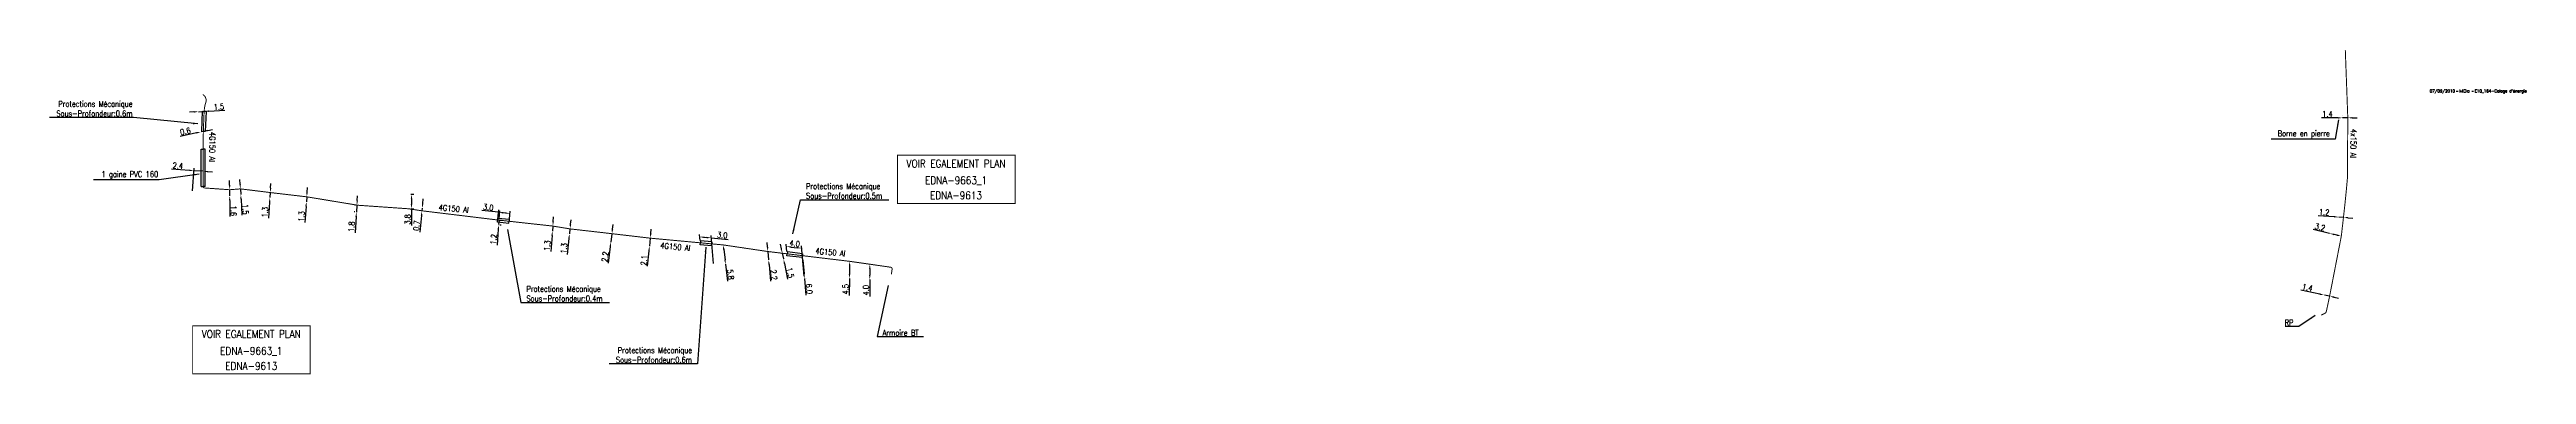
# Model space of a CAD drawing. Header units: millimetres. Extents: x 173000 to 173998, y 130000 to 131000.
# Drawn here: x 173321 to 173966, y 130915 to 131000 of the extents above; entities that cross this region are included whole.
import ezdxf
from ezdxf.enums import TextEntityAlignment as Align

# ---------------------------------------------------------------- set-up
doc = ezdxf.new("R2010")
doc.units = ezdxf.units.MM
doc.header["$PDMODE"] = 34
doc.linetypes.add('B_ST_Al', pattern=[2000, 1000, 1000])
doc.layers.get('0').update_dxf_attribs({"linetype": 'CONTINUOUS'})
doc.layers.get('Defpoints').update_dxf_attribs({"linetype": 'CONTINUOUS'})
for name, color, linetype in [('B_110', 1, 'CONTINUOUS'), ('B_400', 7, 'CONTINUOUS'), ('B_420', 7, 'CONTINUOUS'), ('B_900', 7, 'CONTINUOUS')]:
    doc.layers.add(name, color=color, linetype=linetype)
doc.layers.add('B_910', color=7, linetype='CONTINUOUS', plot=False)
doc.styles.get("Standard").update_dxf_attribs({"font": 'romans.shx', "width": 0.85})
doc.dimstyles.get("Standard").update_dxf_attribs({"dimtxt": 1.5, "dimasz": 1.2, "dimexe": 0.625, "dimexo": 0.625, "dimgap": 0.25, "dimtad": 1, "dimdec": 1, "dimzin": 0, "dimdsep": 46, "dimtxsty": 'Standard', "dimcen": -0.5, "dimadec": 0, "dimazin": 0, "dimtfac": 1, "dimtdec": 1, "dimtmove": 0, "dimatfit": 3, "dimfxl": 1, "dimtolj": 1, "dimtzin": 0, "dimarcsym": 0})

# ---------------------------------------------------------------- blocks, each defined once
blk = doc.blocks.new('*D53')
at = {"layer": 'B_110', "color": 0, "linetype": 'Continuous', "lineweight": -2}
for p, q in [((173916.65, 130982.33), (173912.4, 130982.33)), ((173917.85, 130982.96), (173917.85, 130982.96)), ((173919.22, 130982.34), (173917.85, 130982.33)), ((173919.22, 130982.96), (173919.22, 130982.96)), ((173920.42, 130982.34), (173921.62, 130982.34))]:
    blk.add_line(p, q, dxfattribs=at)
at = {"layer": 'B_110', "color": 0, "linetype": 'Continuous'}
for points in [[(173916.65, 130982.53), (173916.65, 130982.13), (173917.85, 130982.33)], [(173920.42, 130982.54), (173920.42, 130982.14), (173919.22, 130982.34)]]:
    blk.add_solid(points, dxfattribs=at)
at = {"layer": 'Defpoints', "color": 0, "linetype": 'Continuous'}
for p in [(173917.85, 130982.33), (173919.22, 130982.34), (173919.22, 130982.34)]:
    blk.add_point(p, dxfattribs=at)
at = {"layer": 'B_110', "color": 0, "linetype": 'Continuous', "insert": (173913.93, 130983.33), "char_height": 1.5, "attachment_point": 5, "rotation": 0.03038}
blk.add_mtext('\\A1;1.4', dxfattribs=at)
blk = doc.blocks.new('*D54')
at = {"layer": 'B_110', "color": 0, "linetype": 'Continuous', "lineweight": -2}
for p, q in [((173915.69, 130956.56), (173911.51, 130956.84)), ((173918.09, 130956.4), (173916.89, 130956.48)), ((173919.29, 130956.32), (173920.49, 130956.24))]:
    blk.add_line(p, q, dxfattribs=at)
at = {"layer": 'B_110', "color": 0, "linetype": 'Continuous'}
for points in [[(173915.7, 130956.76), (173915.68, 130956.36), (173916.89, 130956.48)], [(173919.3, 130956.52), (173919.28, 130956.12), (173918.09, 130956.4)]]:
    blk.add_solid(points, dxfattribs=at)
at = {"layer": 'Defpoints', "color": 0, "linetype": 'Continuous'}
for p in [(173916.89, 130956.48), (173916.89, 130956.48), (173918.09, 130956.4)]:
    blk.add_point(p, dxfattribs=at)
at = {"layer": 'B_110', "color": 0, "linetype": 'Continuous', "insert": (173913.07, 130957.74), "char_height": 1.5, "attachment_point": 5, "rotation": 356.16303}
blk.add_mtext('\\A1;1.2', dxfattribs=at)
blk = doc.blocks.new('*D55')
at = {"layer": 'B_110', "color": 0, "linetype": 'Continuous', "lineweight": -2}
for p, q in [((173914.46, 130952.24), (173910.21, 130953.24)), ((173916.36, 130951.79), (173915.63, 130951.97))]:
    blk.add_line(p, q, dxfattribs=at)
at = {"layer": 'B_110', "color": 0, "linetype": 'Continuous'}
for points in [[(173915.68, 130952.16), (173915.59, 130951.77), (173914.46, 130952.24)], [(173916.41, 130951.99), (173916.32, 130951.6), (173917.53, 130951.52)]]:
    blk.add_solid(points, dxfattribs=at)
at = {"layer": 'Defpoints', "color": 0, "linetype": 'Continuous'}
for p in [(173914.46, 130952.24), (173914.46, 130952.24), (173917.53, 130951.52)]:
    blk.add_point(p, dxfattribs=at)
at = {"layer": 'B_110', "color": 0, "linetype": 'Continuous', "insert": (173911.98, 130953.85), "char_height": 1.5, "attachment_point": 5, "rotation": 346.75043}
blk.add_mtext('\\A1;3.2', dxfattribs=at)
blk = doc.blocks.new('*D56')
at = {"layer": 'B_110', "color": 0, "linetype": 'Continuous', "lineweight": -2}
for p, q in [((173911.94, 130936.4), (173907, 130937.45)), ((173914.48, 130935.86), (173913.11, 130936.15)), ((173915.65, 130935.61), (173916.83, 130935.36))]:
    blk.add_line(p, q, dxfattribs=at)
at = {"layer": 'B_110', "color": 0, "linetype": 'Continuous'}
for points in [[(173911.98, 130936.6), (173911.89, 130936.21), (173913.11, 130936.15)], [(173915.69, 130935.81), (173915.61, 130935.41), (173914.48, 130935.86)]]:
    blk.add_solid(points, dxfattribs=at)
at = {"layer": 'Defpoints', "color": 0, "linetype": 'Continuous'}
for p in [(173913.11, 130936.15), (173913.11, 130936.15), (173914.48, 130935.86)]:
    blk.add_point(p, dxfattribs=at)
at = {"layer": 'B_110', "color": 0, "linetype": 'Continuous', "insert": (173908.7, 130938.11), "char_height": 1.5, "attachment_point": 5, "rotation": 347.96912}
blk.add_mtext('\\A1;1.4', dxfattribs=at)
blk = doc.blocks.new('GIS_MODF')
at = {"color": 0, "linetype": 'Continuous', "flags": 128}
for points in [[(-2.26, -0.01), (-1.76, -0.01)], [(1.76, -0.01), (2.26, -0.01)]]:
    blk.add_lwpolyline(points, dxfattribs=at)
at = {"color": 0, "linetype": 'Continuous'}
blk.add_attdef('DATE', text='', height=0.75, dxfattribs=at).set_placement((-2.58, -0.39), align=Align.RIGHT)
at = {"color": 0, "linetype": 'Continuous', "width": 3.590909}
blk.add_attdef('USER', text='', height=0.75, dxfattribs=at).set_placement((-1.52, -0.39), (1.31, -0.39), align=Align.FIT)
at = {"color": 0, "linetype": 'Continuous'}
blk.add_attdef('DESC', (2.53, -0.39), '', height=0.75, dxfattribs=at)
blk = doc.blocks.new('*D85')
at = {"layer": 'B_110', "color": 0, "linetype": 'Continuous', "lineweight": -2}
for p, q in [((173358.35, 130983.88), (173357.15, 130983.82)), ((173359.55, 130983.94), (173361, 130984.02)), ((173362.2, 130984.08), (173366.38, 130984.3))]:
    blk.add_line(p, q, dxfattribs=at)
at = {"layer": 'B_110', "color": 0, "linetype": 'Continuous'}
for points in [[(173358.34, 130984.08), (173358.36, 130983.68), (173359.55, 130983.94)], [(173362.19, 130984.28), (173362.21, 130983.88), (173361, 130984.02)]]:
    blk.add_solid(points, dxfattribs=at)
at = {"layer": 'Defpoints', "color": 0, "linetype": 'Continuous'}
for p in [(173359.55, 130983.94), (173359.55, 130983.94), (173361, 130984.02)]:
    blk.add_point(p, dxfattribs=at)
at = {"layer": 'B_110', "color": 0, "linetype": 'Continuous', "insert": (173364.84, 130985.22), "char_height": 1.5, "attachment_point": 5, "rotation": 2.96783}
blk.add_mtext('\\A1;1.5', dxfattribs=at)
blk = doc.blocks.new('*D86')
at = {"layer": 'B_110', "color": 0, "linetype": 'Continuous', "lineweight": -2}
for p, q in [((173359.04, 130978.43), (173354.76, 130977.5)), ((173360.79, 130978.81), (173360.21, 130978.68)), ((173361.97, 130979.06), (173363.14, 130979.32))]:
    blk.add_line(p, q, dxfattribs=at)
at = {"layer": 'B_110', "color": 0, "linetype": 'Continuous'}
for points in [[(173358.99, 130978.62), (173359.08, 130978.23), (173360.21, 130978.68)], [(173361.93, 130979.26), (173362.01, 130978.87), (173360.79, 130978.81)]]:
    blk.add_solid(points, dxfattribs=at)
at = {"layer": 'Defpoints', "color": 0, "linetype": 'Continuous'}
for p in [(173360.21, 130978.68), (173360.21, 130978.68), (173360.79, 130978.81)]:
    blk.add_point(p, dxfattribs=at)
at = {"layer": 'B_110', "color": 0, "linetype": 'Continuous', "insert": (173356.1, 130978.82), "char_height": 1.5, "attachment_point": 5, "rotation": 12.21532}
blk.add_mtext('\\A1;0.6', dxfattribs=at)
blk = doc.blocks.new('*D87')
at = {"layer": 'B_110', "color": 0, "linetype": 'Continuous', "lineweight": -2}
for p, q in [((173357.16, 130968.65), (173352.48, 130968.97)), ((173358, 130963.29), (173358.4, 130969.2)), ((173360.75, 130968.41), (173358.35, 130968.57)), ((173361.95, 130968.33), (173363.14, 130968.25))]:
    blk.add_line(p, q, dxfattribs=at)
at = {"layer": 'B_110', "color": 0, "linetype": 'Continuous'}
for points in [[(173357.17, 130968.85), (173357.14, 130968.45), (173358.35, 130968.57)], [(173361.96, 130968.53), (173361.93, 130968.13), (173360.75, 130968.41)]]:
    blk.add_solid(points, dxfattribs=at)
at = {"layer": 'Defpoints', "color": 0, "linetype": 'Continuous'}
for p in [(173358.35, 130968.57), (173360.75, 130968.41), (173357.95, 130962.66)]:
    blk.add_point(p, dxfattribs=at)
at = {"layer": 'B_110', "color": 0, "linetype": 'Continuous', "insert": (173354.16, 130969.86), "char_height": 1.5, "attachment_point": 5, "rotation": 356.12107}
blk.add_mtext('\\A1;2.4', dxfattribs=at)
blk = doc.blocks.new('*D88')
at = {"layer": 'B_110', "color": 0, "linetype": 'Continuous', "lineweight": -2}
for p, q in [((173367.65, 130964.81), (173367.65, 130966.01)), ((173367.65, 130963.61), (173367.65, 130962.01)), ((173367.66, 130960.81), (173367.66, 130956.62))]:
    blk.add_line(p, q, dxfattribs=at)
at = {"layer": 'B_110', "color": 0, "linetype": 'Continuous'}
for points in [[(173367.85, 130964.81), (173367.45, 130964.81), (173367.65, 130963.61)], [(173367.86, 130960.81), (173367.46, 130960.81), (173367.65, 130962.01)]]:
    blk.add_solid(points, dxfattribs=at)
at = {"layer": 'Defpoints', "color": 0, "linetype": 'Continuous'}
for p in [(173367.65, 130963.61), (173367.65, 130962.01), (173367.65, 130962.01)]:
    blk.add_point(p, dxfattribs=at)
at = {"layer": 'B_110', "color": 0, "linetype": 'Continuous', "insert": (173368.66, 130958.11), "char_height": 1.5, "attachment_point": 5, "rotation": 270.11921}
blk.add_mtext('\\A1;1.6', dxfattribs=at)
blk = doc.blocks.new('*D89')
at = {"layer": 'B_110', "color": 0, "linetype": 'Continuous', "lineweight": -2}
for p, q in [((173370.38, 130965.03), (173370.32, 130966.23)), ((173370.45, 130963.84), (173370.54, 130962.34)), ((173370.61, 130961.14), (173370.84, 130956.96))]:
    blk.add_line(p, q, dxfattribs=at)
at = {"layer": 'B_110', "color": 0, "linetype": 'Continuous'}
for points in [[(173370.58, 130965.04), (173370.18, 130965.02), (173370.45, 130963.84)], [(173370.8, 130961.15), (173370.41, 130961.13), (173370.54, 130962.34)]]:
    blk.add_solid(points, dxfattribs=at)
at = {"layer": 'Defpoints', "color": 0, "linetype": 'Continuous'}
for p in [(173370.45, 130963.84), (173370.54, 130962.34), (173370.54, 130962.34)]:
    blk.add_point(p, dxfattribs=at)
at = {"layer": 'B_110', "color": 0, "linetype": 'Continuous', "insert": (173371.76, 130958.51), "char_height": 1.5, "attachment_point": 5, "rotation": 273.2541}
blk.add_mtext('\\A1;1.5', dxfattribs=at)
blk = doc.blocks.new('*D90')
at = {"layer": 'B_110', "color": 0, "linetype": 'Continuous', "lineweight": -2}
for p, q in [((173378.23, 130962.87), (173378.13, 130961.58)), ((173378.31, 130964.07), (173378.4, 130965.27)), ((173378.04, 130960.38), (173377.74, 130956.2))]:
    blk.add_line(p, q, dxfattribs=at)
at = {"layer": 'B_110', "color": 0, "linetype": 'Continuous'}
for points in [[(173377.84, 130960.39), (173378.24, 130960.36), (173378.13, 130961.58)], [(173378.12, 130964.08), (173378.51, 130964.05), (173378.23, 130962.87)]]:
    blk.add_solid(points, dxfattribs=at)
at = {"layer": 'Defpoints', "color": 0, "linetype": 'Continuous'}
for p in [(173378.13, 130961.58), (173378.13, 130961.58), (173378.23, 130962.87)]:
    blk.add_point(p, dxfattribs=at)
at = {"layer": 'B_110', "color": 0, "linetype": 'Continuous', "insert": (173376.85, 130957.76), "char_height": 1.5, "attachment_point": 5, "rotation": 85.81291}
blk.add_mtext('\\A1;1.3', dxfattribs=at)
blk = doc.blocks.new('*D91')
at = {"layer": 'B_110', "color": 0, "linetype": 'Continuous', "lineweight": -2}
for p, q in [((173387.72, 130961.76), (173387.63, 130960.46)), ((173387.8, 130962.96), (173387.88, 130964.15)), ((173387.54, 130959.27), (173387.25, 130955.09))]:
    blk.add_line(p, q, dxfattribs=at)
at = {"layer": 'B_110', "color": 0, "linetype": 'Continuous'}
for points in [[(173387.6, 130962.97), (173388, 130962.94), (173387.72, 130961.76)], [(173387.34, 130959.28), (173387.74, 130959.25), (173387.63, 130960.46)]]:
    blk.add_solid(points, dxfattribs=at)
at = {"layer": 'Defpoints', "color": 0, "linetype": 'Continuous'}
for p in [(173387.72, 130961.76), (173387.63, 130960.46), (173387.63, 130960.46)]:
    blk.add_point(p, dxfattribs=at)
at = {"layer": 'B_110', "color": 0, "linetype": 'Continuous', "insert": (173386.36, 130956.65), "char_height": 1.5, "attachment_point": 5, "rotation": 86.00645}
blk.add_mtext('\\A1;1.3', dxfattribs=at)
blk = doc.blocks.new('*D92')
at = {"layer": 'B_110', "color": 0, "linetype": 'Continuous', "lineweight": -2}
for p, q in [((173400.87, 130960.79), (173400.95, 130961.98)), ((173400.26, 130957.82), (173400.04, 130957.84)), ((173400.39, 130959.62), (173400.16, 130959.63)), ((173400.58, 130956.6), (173400.29, 130952.42)), ((173400.79, 130959.59), (173400.66, 130957.79))]:
    blk.add_line(p, q, dxfattribs=at)
at = {"layer": 'B_110', "color": 0, "linetype": 'Continuous'}
for points in [[(173400.67, 130960.8), (173401.07, 130960.77), (173400.79, 130959.59)], [(173400.38, 130956.61), (173400.78, 130956.58), (173400.66, 130957.79)]]:
    blk.add_solid(points, dxfattribs=at)
at = {"layer": 'Defpoints', "color": 0, "linetype": 'Continuous'}
for p in [(173400.66, 130957.79), (173400.89, 130957.78), (173401.01, 130959.57)]:
    blk.add_point(p, dxfattribs=at)
at = {"layer": 'B_110', "color": 0, "linetype": 'Continuous', "insert": (173399.39, 130953.98), "char_height": 1.5, "attachment_point": 5, "rotation": 86.00868}
blk.add_mtext('\\A1;1.8', dxfattribs=at)
blk = doc.blocks.new('*D93')
at = {"layer": 'B_110', "color": 0, "linetype": 'Continuous', "lineweight": -2}
for p, q in [((173414.83, 130962.45), (173415.62, 130962.45)), ((173415, 130961.25), (173415, 130959.85)), ((173414.83, 130958.65), (173415.62, 130958.65)), ((173415, 130958.65), (173415, 130954.28))]:
    blk.add_line(p, q, dxfattribs=at)
at = {"layer": 'B_110', "color": 0, "linetype": 'Continuous'}
for points in [[(173414.8, 130961.25), (173415.2, 130961.25), (173415, 130962.45)], [(173414.8, 130959.85), (173415.2, 130959.85), (173415, 130958.65)]]:
    blk.add_solid(points, dxfattribs=at)
at = {"layer": 'Defpoints', "color": 0, "linetype": 'Continuous'}
for p in [(173414.2, 130962.45), (173415, 130962.45), (173414.2, 130958.65)]:
    blk.add_point(p, dxfattribs=at)
at = {"layer": 'B_110', "color": 0, "linetype": 'Continuous', "insert": (173414, 130955.87), "char_height": 1.5, "attachment_point": 5, "rotation": 90}
blk.add_mtext('\\A1;3.8', dxfattribs=at)
blk = doc.blocks.new('*D94')
at = {"layer": 'B_110', "color": 0, "linetype": 'Continuous', "lineweight": -2}
for p, q in [((173417.92, 130960), (173418.05, 130961.2)), ((173417.6, 130956.92), (173417.15, 130952.57)), ((173417.8, 130958.81), (173417.73, 130958.12))]:
    blk.add_line(p, q, dxfattribs=at)
at = {"layer": 'B_110', "color": 0, "linetype": 'Continuous'}
for points in [[(173417.4, 130956.94), (173417.8, 130956.9), (173417.73, 130958.12)], [(173417.72, 130960.03), (173418.12, 130959.98), (173417.8, 130958.81)]]:
    blk.add_solid(points, dxfattribs=at)
at = {"layer": 'Defpoints', "color": 0, "linetype": 'Continuous'}
for p in [(173417.73, 130958.12), (173417.8, 130958.81), (173417.8, 130958.81)]:
    blk.add_point(p, dxfattribs=at)
at = {"layer": 'B_110', "color": 0, "linetype": 'Continuous', "insert": (173416.32, 130954.26), "char_height": 1.5, "attachment_point": 5, "rotation": 84.02242}
blk.add_mtext('\\A1;0.7', dxfattribs=at)
blk = doc.blocks.new('*D95')
at = {"layer": 'B_110', "color": 0, "linetype": 'Continuous', "lineweight": -2}
for p, q in [((173437.79, 130955.71), (173437.69, 130954.51)), ((173437.88, 130956.9), (173437.98, 130958.1)), ((173437.96, 130954.49), (173438.31, 130954.46)), ((173438.06, 130955.68), (173438.41, 130955.66)), ((173437.6, 130953.31), (173437.27, 130949.14))]:
    blk.add_line(p, q, dxfattribs=at)
at = {"layer": 'B_110', "color": 0, "linetype": 'Continuous'}
for points in [[(173437.4, 130953.33), (173437.8, 130953.3), (173437.69, 130954.51)], [(173437.68, 130956.92), (173438.08, 130956.89), (173437.79, 130955.71)]]:
    blk.add_solid(points, dxfattribs=at)
at = {"layer": 'Defpoints', "color": 0, "linetype": 'Continuous'}
for p in [(173437.34, 130954.54), (173437.43, 130955.73), (173437.69, 130954.51)]:
    blk.add_point(p, dxfattribs=at)
at = {"layer": 'B_110', "color": 0, "linetype": 'Continuous', "insert": (173436.39, 130950.71), "char_height": 1.5, "attachment_point": 5, "rotation": 85.48018}
blk.add_mtext('\\A1;1.2', dxfattribs=at)
blk = doc.blocks.new('*D96')
at = {"layer": 'B_110', "color": 0, "linetype": 'Continuous', "lineweight": -2}
for p, q in [((173451.8, 130954.14), (173451.69, 130952.85)), ((173451.9, 130955.34), (173452, 130956.53)), ((173451.59, 130951.65), (173451.24, 130947.48))]:
    blk.add_line(p, q, dxfattribs=at)
at = {"layer": 'B_110', "color": 0, "linetype": 'Continuous'}
for points in [[(173451.7, 130955.35), (173452.1, 130955.32), (173451.8, 130954.14)], [(173451.39, 130951.67), (173451.79, 130951.63), (173451.69, 130952.85)]]:
    blk.add_solid(points, dxfattribs=at)
at = {"layer": 'Defpoints', "color": 0, "linetype": 'Continuous'}
for p in [(173451.8, 130954.14), (173451.69, 130952.85), (173451.69, 130952.85)]:
    blk.add_point(p, dxfattribs=at)
at = {"layer": 'B_110', "color": 0, "linetype": 'Continuous', "insert": (173450.37, 130949.05), "char_height": 1.5, "attachment_point": 5, "rotation": 85.22357}
blk.add_mtext('\\A1;1.3', dxfattribs=at)
blk = doc.blocks.new('*D97')
at = {"layer": 'B_110', "color": 0, "linetype": 'Continuous', "lineweight": -2}
for p, q in [((173456.41, 130954.6), (173456.54, 130955.79)), ((173455.51, 130952.19), (173455.51, 130952.19)), ((173456, 130950.92), (173455.53, 130946.76)), ((173455.65, 130953.48), (173455.65, 130953.48)), ((173456.27, 130953.41), (173456.13, 130952.12))]:
    blk.add_line(p, q, dxfattribs=at)
at = {"layer": 'B_110', "color": 0, "linetype": 'Continuous'}
for points in [[(173456.21, 130954.62), (173456.61, 130954.58), (173456.27, 130953.41)], [(173455.8, 130950.95), (173456.19, 130950.9), (173456.13, 130952.12)]]:
    blk.add_solid(points, dxfattribs=at)
at = {"layer": 'Defpoints', "color": 0, "linetype": 'Continuous'}
for p in [(173456.13, 130952.12), (173456.13, 130952.12), (173456.27, 130953.41)]:
    blk.add_point(p, dxfattribs=at)
at = {"layer": 'B_110', "color": 0, "linetype": 'Continuous', "insert": (173454.7, 130948.36), "char_height": 1.5, "attachment_point": 5, "rotation": 83.6091}
blk.add_mtext('\\A1;1.3', dxfattribs=at)
blk = doc.blocks.new('*D98')
at = {"layer": 'B_110', "color": 0, "linetype": 'Continuous', "lineweight": -2}
for p, q in [((173467.34, 130953.35), (173467.49, 130954.54)), ((173466.76, 130948.79), (173466.21, 130944.45)), ((173467.19, 130952.16), (173466.91, 130949.98))]:
    blk.add_line(p, q, dxfattribs=at)
at = {"layer": 'B_110', "color": 0, "linetype": 'Continuous'}
for points in [[(173466.56, 130948.81), (173466.96, 130948.76), (173466.91, 130949.98)], [(173467.14, 130953.38), (173467.54, 130953.33), (173467.19, 130952.16)]]:
    blk.add_solid(points, dxfattribs=at)
at = {"layer": 'Defpoints', "color": 0, "linetype": 'Continuous'}
for p in [(173466.91, 130949.98), (173466.91, 130949.98), (173467.19, 130952.16)]:
    blk.add_point(p, dxfattribs=at)
at = {"layer": 'B_110', "color": 0, "linetype": 'Continuous', "insert": (173465.41, 130946.15), "char_height": 1.5, "attachment_point": 5, "rotation": 82.73788}
blk.add_mtext('\\A1;2.2', dxfattribs=at)
blk = doc.blocks.new('*D99')
at = {"layer": 'B_110', "color": 0, "linetype": 'Continuous', "lineweight": -2}
for p, q in [((173476.83, 130947.71), (173476.41, 130943.72)), ((173477.19, 130950.99), (173476.96, 130948.9)), ((173477.31, 130952.18), (173477.44, 130953.37))]:
    blk.add_line(p, q, dxfattribs=at)
at = {"layer": 'B_110', "color": 0, "linetype": 'Continuous'}
for points in [[(173476.63, 130947.73), (173477.03, 130947.69), (173476.96, 130948.9)], [(173477.12, 130952.2), (173477.51, 130952.16), (173477.19, 130950.99)]]:
    blk.add_solid(points, dxfattribs=at)
at = {"layer": 'Defpoints', "color": 0, "linetype": 'Continuous'}
for p in [(173476.96, 130948.9), (173476.96, 130948.9), (173477.19, 130950.99)]:
    blk.add_point(p, dxfattribs=at)
at = {"layer": 'B_110', "color": 0, "linetype": 'Continuous', "insert": (173475.56, 130945.22), "char_height": 1.5, "attachment_point": 5, "rotation": 83.86737}
blk.add_mtext('\\A1;2.1', dxfattribs=at)
blk = doc.blocks.new('*D100')
at = {"layer": 'B_110', "color": 0, "linetype": 'Continuous', "lineweight": -2}
for p, q in [((173496.33, 130948.04), (173496.64, 130945.37)), ((173496.78, 130944.18), (173497.28, 130939.83))]:
    blk.add_line(p, q, dxfattribs=at)
at = {"layer": 'B_110', "color": 0, "linetype": 'Continuous'}
for points in [[(173496.53, 130948.06), (173496.13, 130948.02), (173496.19, 130949.23)], [(173496.84, 130945.39), (173496.44, 130945.35), (173496.78, 130944.18)]]:
    blk.add_solid(points, dxfattribs=at)
at = {"layer": 'Defpoints', "color": 0, "linetype": 'Continuous'}
for p in [(173496.19, 130949.23), (173496.78, 130944.18), (173496.78, 130944.18)]:
    blk.add_point(p, dxfattribs=at)
at = {"layer": 'B_110', "color": 0, "linetype": 'Continuous', "insert": (173498.09, 130941.52), "char_height": 1.5, "attachment_point": 5, "rotation": 276.60167}
blk.add_mtext('\\A1;5.8', dxfattribs=at)
blk = doc.blocks.new('*D101')
at = {"layer": 'B_110', "color": 0, "linetype": 'Continuous', "lineweight": -2}
for p, q in [((173507.71, 130948.71), (173507.6, 130949.9)), ((173507.81, 130947.51), (173508, 130945.32)), ((173508.11, 130944.12), (173508.49, 130939.77)), ((173508.43, 130947.57), (173508.43, 130947.57)), ((173508.63, 130945.38), (173508.63, 130945.38))]:
    blk.add_line(p, q, dxfattribs=at)
at = {"layer": 'B_110', "color": 0, "linetype": 'Continuous'}
for points in [[(173507.91, 130948.72), (173507.51, 130948.69), (173507.81, 130947.51)], [(173508.31, 130944.14), (173507.91, 130944.11), (173508, 130945.32)]]:
    blk.add_solid(points, dxfattribs=at)
at = {"layer": 'Defpoints', "color": 0, "linetype": 'Continuous'}
for p in [(173507.81, 130947.51), (173508, 130945.32), (173508, 130945.32)]:
    blk.add_point(p, dxfattribs=at)
at = {"layer": 'B_110', "color": 0, "linetype": 'Continuous', "insert": (173509.35, 130941.44), "char_height": 1.5, "attachment_point": 5, "rotation": 275.04204}
blk.add_mtext('\\A1;2.2', dxfattribs=at)
blk = doc.blocks.new('*D102')
at = {"layer": 'B_110', "color": 0, "linetype": 'Continuous', "lineweight": -2}
for p, q in [((173511.31, 130948.24), (173511.06, 130949.42)), ((173511.55, 130947.07), (173511.86, 130945.6)), ((173512.1, 130944.43), (173512.95, 130940.32))]:
    blk.add_line(p, q, dxfattribs=at)
at = {"layer": 'B_110', "color": 0, "linetype": 'Continuous'}
for points in [[(173511.5, 130948.28), (173511.11, 130948.2), (173511.55, 130947.07)], [(173512.3, 130944.47), (173511.91, 130944.38), (173511.86, 130945.6)]]:
    blk.add_solid(points, dxfattribs=at)
at = {"layer": 'Defpoints', "color": 0, "linetype": 'Continuous'}
for p in [(173511.55, 130947.07), (173511.86, 130945.6), (173511.86, 130945.6)]:
    blk.add_point(p, dxfattribs=at)
at = {"layer": 'B_110', "color": 0, "linetype": 'Continuous', "insert": (173513.63, 130941.99), "char_height": 1.5, "attachment_point": 5, "rotation": 281.73817}
blk.add_mtext('\\A1;1.5', dxfattribs=at)
blk = doc.blocks.new('*D103')
at = {"layer": 'B_110', "color": 0, "linetype": 'Continuous', "lineweight": -2}
for p, q in [((173516.89, 130945.24), (173517.21, 130941.66)), ((173517.4, 130946.5), (173517.4, 130946.5)), ((173517.32, 130940.46), (173517.71, 130936.17)), ((173517.94, 130940.52), (173517.94, 130940.52))]:
    blk.add_line(p, q, dxfattribs=at)
at = {"layer": 'B_110', "color": 0, "linetype": 'Continuous'}
for points in [[(173517.09, 130945.26), (173516.69, 130945.23), (173516.78, 130946.44)], [(173517.41, 130941.68), (173517.01, 130941.64), (173517.32, 130940.46)]]:
    blk.add_solid(points, dxfattribs=at)
at = {"layer": 'Defpoints', "color": 0, "linetype": 'Continuous'}
for p in [(173516.78, 130946.44), (173517.32, 130940.46), (173517.32, 130940.46)]:
    blk.add_point(p, dxfattribs=at)
at = {"layer": 'B_110', "color": 0, "linetype": 'Continuous', "insert": (173518.56, 130937.81), "char_height": 1.5, "attachment_point": 5, "rotation": 275.16876}
blk.add_mtext('\\A1;6.0', dxfattribs=at)
blk = doc.blocks.new('*D104')
at = {"layer": 'B_110', "color": 0, "linetype": 'Continuous', "lineweight": -2}
for p, q in [((173529.09, 130943.76), (173529.06, 130941.66)), ((173529.04, 130940.46), (173528.97, 130936.09))]:
    blk.add_line(p, q, dxfattribs=at)
at = {"layer": 'B_110', "color": 0, "linetype": 'Continuous'}
for points in [[(173528.86, 130941.67), (173529.26, 130941.66), (173529.04, 130940.46)], [(173528.89, 130943.77), (173529.29, 130943.76), (173529.1, 130944.96)]]:
    blk.add_solid(points, dxfattribs=at)
at = {"layer": 'Defpoints', "color": 0, "linetype": 'Continuous'}
for p in [(173529.1, 130944.96), (173529.04, 130940.46), (173529.04, 130940.46)]:
    blk.add_point(p, dxfattribs=at)
at = {"layer": 'B_110', "color": 0, "linetype": 'Continuous', "insert": (173528, 130937.69), "char_height": 1.5, "attachment_point": 5, "rotation": 89.15913}
blk.add_mtext('\\A1;4.5', dxfattribs=at)
blk = doc.blocks.new('*D105')
at = {"layer": 'B_110', "color": 0, "linetype": 'Continuous', "lineweight": -2}
for p, q in [((173534.34, 130943.01), (173534.34, 130941.41)), ((173534.34, 130940.21), (173534.33, 130935.84))]:
    blk.add_line(p, q, dxfattribs=at)
at = {"layer": 'B_110', "color": 0, "linetype": 'Continuous'}
for points in [[(173534.14, 130943.01), (173534.54, 130943.01), (173534.35, 130944.21)], [(173534.14, 130941.41), (173534.54, 130941.41), (173534.34, 130940.21)]]:
    blk.add_solid(points, dxfattribs=at)
at = {"layer": 'Defpoints', "color": 0, "linetype": 'Continuous'}
for p in [(173534.35, 130944.21), (173534.34, 130940.21), (173534.34, 130940.21)]:
    blk.add_point(p, dxfattribs=at)
at = {"layer": 'B_110', "color": 0, "linetype": 'Continuous', "insert": (173533.33, 130937.42), "char_height": 1.5, "attachment_point": 5, "rotation": 89.86153}
blk.add_mtext('\\A1;4.0', dxfattribs=at)
blk = doc.blocks.new('*D106')
at = {"layer": 'B_110', "color": 0, "linetype": 'Continuous', "lineweight": -2}
for p, q in [((173512.75, 130947.55), (173512.58, 130949.47)), ((173513.83, 130948.69), (173515.41, 130948.5)), ((173517.26, 130941.1), (173516.55, 130948.99))]:
    blk.add_line(p, q, dxfattribs=at)
at = {"layer": 'B_110', "color": 0, "linetype": 'Continuous'}
for points in [[(173513.85, 130948.89), (173513.8, 130948.49), (173512.63, 130948.84)], [(173515.44, 130948.7), (173515.39, 130948.3), (173516.61, 130948.36)]]:
    blk.add_solid(points, dxfattribs=at)
at = {"layer": 'Defpoints', "color": 0, "linetype": 'Continuous'}
for p in [(173516.61, 130948.36), (173512.81, 130946.92), (173517.32, 130940.46)]:
    blk.add_point(p, dxfattribs=at)
at = {"layer": 'B_110', "color": 0, "linetype": 'Continuous', "insert": (173514.79, 130949.58), "char_height": 1.5, "attachment_point": 5, "rotation": 353.13977}
blk.add_mtext('\\A1;4.0', dxfattribs=at)
blk = doc.blocks.new('*D107')
at = {"layer": 'B_110', "color": 0, "linetype": 'Continuous', "lineweight": -2}
for p, q in [((173490.16, 130950.42), (173490.02, 130951.96)), ((173491.27, 130951.21), (173491.87, 130951.16)), ((173493.68, 130944.37), (173493, 130951.68)), ((173493.06, 130951.05), (173497.42, 130950.64))]:
    blk.add_line(p, q, dxfattribs=at)
at = {"layer": 'B_110', "color": 0, "linetype": 'Continuous'}
for points in [[(173491.29, 130951.41), (173491.25, 130951.01), (173490.08, 130951.32)], [(173491.89, 130951.36), (173491.85, 130950.96), (173493.06, 130951.05)]]:
    blk.add_solid(points, dxfattribs=at)
at = {"layer": 'Defpoints', "color": 0, "linetype": 'Continuous'}
for p in [(173490.22, 130949.78), (173493.06, 130951.05), (173493.74, 130943.73)]:
    blk.add_point(p, dxfattribs=at)
at = {"layer": 'B_110', "color": 0, "linetype": 'Continuous', "insert": (173495.93, 130951.79), "char_height": 1.5, "attachment_point": 5, "rotation": 354.72248}
blk.add_mtext('\\A1;3.0', dxfattribs=at)
blk = doc.blocks.new('*D108')
at = {"layer": 'B_110', "color": 0, "linetype": 'Continuous', "lineweight": -2}
for p, q in [((173437.69, 130957.73), (173433.31, 130958.21)), ((173437.41, 130955.16), (173437.76, 130958.35)), ((173439.44, 130957.53), (173438.89, 130957.59)), ((173440.48, 130956.02), (173440.71, 130958.02))]:
    blk.add_line(p, q, dxfattribs=at)
at = {"layer": 'B_110', "color": 0, "linetype": 'Continuous'}
for points in [[(173438.91, 130957.79), (173438.86, 130957.39), (173437.69, 130957.73)], [(173439.47, 130957.73), (173439.42, 130957.33), (173440.64, 130957.4)]]:
    blk.add_solid(points, dxfattribs=at)
at = {"layer": 'Defpoints', "color": 0, "linetype": 'Continuous'}
for p in [(173437.34, 130954.54), (173437.69, 130957.73), (173440.42, 130955.4)]:
    blk.add_point(p, dxfattribs=at)
at = {"layer": 'B_110', "color": 0, "linetype": 'Continuous', "insert": (173435, 130959.03), "char_height": 1.5, "attachment_point": 5, "rotation": 353.67587}
blk.add_mtext('\\A1;3.0', dxfattribs=at)

msp = doc.modelspace()

# ---------------------------------------------------------------- linework, layer by layer
at = {"layer": 'B_110', "linetype": 'B_ST_Al', "const_width": 0.25}
msp.add_lwpolyline([(173912.29, 130930.95), (173913.06, 130931.32, 0.261133), (173913.63, 130931.91), (173914.48, 130935.86), (173917.53, 130951.52), (173918.09, 130956.4, 0.007134), (173919.11, 130966.47), (173919.22, 130982.34), (173918.57, 131000)], format="xyb", dxfattribs=at)
at = {"layer": 'B_110', "linetype": 'B_ST_Al', "flags": 128}
msp.add_lwpolyline([(173539.96, 130941.57, 0.25, 0.25, 0), (173540.15, 130942.87, 0.25, 0.25, 0.414214), (173539.72, 130943.43, 0.25, 0.25, 0), (173534.35, 130944.21, 0.25, 0.25, 0), (173529.1, 130944.96, 0.25, 0.25, 0), (173516.78, 130946.44, 0.25, 0.25, 0), (173511.55, 130947.07, 0.25, 0.25, 0), (173507.81, 130947.51, 0.25, 0.25, 0), (173496.19, 130949.23, 0.25, 0.25, 0), (173477.19, 130950.99, 0.25, 0.25, 0), (173467.19, 130952.16, 0.25, 0.25, 0), (173456.27, 130953.41, 0.25, 0.25, 0), (173451.8, 130954.14, 0.25, 0.25, 0), (173437.43, 130955.73, 0.25, 0.25, 0), (173417.73, 130958.12, 0.25, 0.25, 0), (173414.2, 130958.65, 0.25, 0.25, 0), (173401.01, 130959.57, 0.25, 0.25, 0), (173387.72, 130961.76, 0.25, 0.25, 0), (173378.23, 130962.87, 0.25, 0.25, 0), (173370.5, 130963.83, 0.25, 0.25, 0.051287), (173370.4, 130963.83, 0.25, 0.25, 0), (173367.69, 130963.61, 0.25, 0.25, -0.037967), (173367.61, 130963.61, 0.25, 0.25, 0), (173361.2, 130964.06, 0.25, 0.25, -0.414214), (173360.73, 130964.59, 0.25, 0.25, 0), (173360.75, 130968.41, 0.25, 0.25, 0), (173360.79, 130978.81, 0.25, 0.25, 0), (173361, 130984.02, 0.25, 0.25, -0.064665), (173361.45, 130986.41, 0.25, 0.25, 0.348437), (173360.64, 130988.41, 0, 0, 0)], format="xyseb", dxfattribs=at)
at = {"layer": 'B_400', "color": 7, "linetype": 'CONTINUOUS'}
for p, q in [((173360.23, 130964.48), (173360.25, 130974.19)), ((173360.25, 130974.19), (173360.75, 130974.19)), ((173361.25, 130974.18), (173360.75, 130974.19)), ((173361.23, 130964.48), (173361.25, 130974.18)), ((173360.23, 130964.48), (173360.73, 130964.48)), ((173361.23, 130964.48), (173360.73, 130964.48))]:
    msp.add_line(p, q, dxfattribs=at)
at = {"layer": 'B_420', "color": 7, "linetype": 'CONTINUOUS'}
for p, q in [((173360.5, 130984.04), (173360.3, 130978.83)), ((173360.5, 130984.04), (173361, 130984.02)), ((173361.5, 130984), (173361, 130984.02)), ((173361.5, 130984), (173361.29, 130978.79)), ((173360.3, 130978.83), (173360.79, 130978.81)), ((173361.29, 130978.79), (173360.79, 130978.81)), ((173437.42, 130955.23), (173437.47, 130955.73)), ((173437.42, 130955.23), (173440.36, 130954.91)), ((173437.53, 130956.23), (173437.47, 130955.73)), ((173437.53, 130956.23), (173440.47, 130955.9)), ((173440.36, 130954.91), (173440.42, 130955.4)), ((173440.47, 130955.9), (173440.42, 130955.4)), ((173490.17, 130949.29), (173490.22, 130949.78)), ((173493.16, 130949.01), (173490.17, 130949.29)), ((173490.26, 130950.28), (173490.22, 130949.78)), ((173493.25, 130950.01), (173490.26, 130950.28)), ((173493.16, 130949.01), (173493.21, 130949.51)), ((173493.25, 130950.01), (173493.21, 130949.51)), ((173512.75, 130946.42), (173512.81, 130946.92)), ((173516.72, 130945.94), (173512.75, 130946.42)), ((173512.87, 130947.41), (173512.81, 130946.92)), ((173516.84, 130946.94), (173512.87, 130947.41)), ((173516.72, 130945.94), (173516.78, 130946.44)), ((173516.84, 130946.94), (173516.78, 130946.44))]:
    msp.add_line(p, q, dxfattribs=at)
at = {"layer": 'B_900', "const_width": 0.25}
for points in [[(173541.55, 130972.6), (173572.16, 130972.6), (173572.16, 130960.03), (173541.55, 130960.03)], [(173358.02, 130928.18), (173388.63, 130928.18), (173388.63, 130915.62), (173358.02, 130915.62)]]:
    msp.add_lwpolyline(points, close=True, dxfattribs=at)

# ---------------------------------------------------------------- block references
at = {"layer": 'B_910'}
ref = msp.add_blockref('GIS_MODF', (173949.72, 130989.33), dxfattribs=at)
ref.add_attrib('DATE', '07/09/2010', dxfattribs={"layer": '0', "color": 0, "linetype": 'Continuous', "height": 0.75}).set_placement((173947.13, 130988.95), align=Align.RIGHT)
ref.add_attrib('USER', 'MDa', dxfattribs={"layer": '0', "color": 0, "linetype": 'Continuous', "height": 0.75, "width": 1.316667}).set_placement((173948.2, 130988.95), (173951.02, 130988.95), align=Align.FIT)
ref.add_attrib('DESC', "E10_164-Calage d'énergie", (173952.24, 130988.95), dxfattribs={"layer": '0', "color": 0, "linetype": 'Continuous', "height": 0.75})

# ---------------------------------------------------------------- texts
at = {"layer": 'B_110', "linetype": 'B_ST_Al', "width": 0.85}
for rotation, p in [(269.16332, (173363.13, 130974.75)), (355.0459, (173425.99, 130958.68)), (355.0459, (173483.71, 130948.74)), (354.97593, (173524.09, 130947.32))]:
    msp.add_text('4G150 Al', height=1.5, rotation=rotation, dxfattribs=at).set_placement(p, align=Align.MIDDLE)
at = {"layer": 'B_110', "linetype": 'Continuous', "width": 0.85}
msp.add_text('4x150 Al', height=1.5, rotation=268.68221, dxfattribs=at).set_placement((173920.7, 130975.66), align=Align.MIDDLE)
at = {"layer": 'B_110', "linetype": 'Continuous', "insert": (173914.51, 130978.03), "char_height": 1.5, "attachment_point": 6}
msp.add_mtext('Borne en pierre', dxfattribs=at)
at = {"layer": 'B_110', "char_height": 1.5}
for s, insert, attachment_point in [('RP', (173905.06, 130928.26), 9), ('\\A1;Armoire BT', (173537.67, 130925.61), 7)]:
    msp.add_mtext(s, dxfattribs=dict(at, insert=insert, attachment_point=attachment_point))
at = {"layer": 'B_400', "insert": (173349.05, 130967.41), "char_height": 1.5, "attachment_point": 6}
msp.add_mtext('1 gaine PVC 160', dxfattribs=at)
at = {"layer": 'B_420', "char_height": 1.5}
for s, insert, attachment_point in [('Protections Mécanique\\PSous-Profondeur:0.6m', (173342.36, 130984.71), 6), ('Protections Mécanique\\PSous-Profondeur:0.5m', (173517.73, 130963.27), 4), ('Protections Mécanique\\PSous-Profondeur:0.4m', (173444.93, 130936.52), 4), ('Protections Mécanique\\PSous-Profondeur:0.6m', (173488.05, 130920.55), 6)]:
    msp.add_mtext(s, dxfattribs=dict(at, insert=insert, attachment_point=attachment_point))
at = {"layer": 'B_900', "width": 0.85}
for s, p in [('VOIR EGALEMENT PLAN', (173556.79, 130969.43)), ('EDNA-9663_1', (173556.79, 130965.05)), ('EDNA-9613', (173556.79, 130961.12)), ('VOIR EGALEMENT PLAN', (173373.27, 130925.01)), ('EDNA-9663_1', (173373.27, 130920.64)), ('EDNA-9613', (173373.27, 130916.7))]:
    msp.add_text(s, height=2, dxfattribs=at).set_placement(p, align=Align.CENTER)

# ---------------------------------------------------------------- dimensions: what is measured, and where the dimension line sits
at = {"layer": 'B_110', "linetype": 'Continuous'}
for base, p1, p2, angle, picture, middle, dimtype in [((173360.21, 130978.68), (173360.79, 130978.81), (173360.21, 130978.68), 12.21532, '*D86', (173356.31, 130977.84), 160), ((173359.55, 130983.94), (173361, 130984.02), (173359.55, 130983.94), 2.96783, '*D85', (173364.89, 130984.22), 160), ((173919.22, 130982.34), (173917.85, 130982.33), (173919.22, 130982.34), 0.03038, '*D53', (173913.93, 130982.33), 161), ((173358.35, 130968.57), (173360.75, 130968.41), (173357.95, 130962.66), 356.12107, '*D87', (173354.09, 130968.86), 160), ((173367.65, 130962.01), (173367.65, 130963.61), (173367.65, 130962.01), 90.11921, '*D88', (173367.66, 130958.11), 160), ((173370.54, 130962.34), (173370.45, 130963.84), (173370.54, 130962.34), 93.2541, '*D89', (173370.76, 130958.45), 160), ((173378.13, 130961.58), (173378.23, 130962.87), (173378.13, 130961.58), 85.81291, '*D90', (173377.85, 130957.69), 160), ((173387.63, 130960.46), (173387.72, 130961.76), (173387.63, 130960.46), 86.00645, '*D91', (173387.35, 130956.58), 160), ((173400.66, 130957.79), (173401.01, 130959.57), (173400.89, 130957.78), 86.00868, '*D92', (173400.39, 130953.91), 160), ((173415, 130962.45), (173414.2, 130958.65), (173414.2, 130962.45), 270, '*D93', (173415, 130955.87), 160), ((173417.8, 130958.81), (173417.73, 130958.12), (173417.8, 130958.81), 264.02242, '*D94', (173417.31, 130954.15), 160), ((173437.69, 130957.73), (173440.42, 130955.4), (173437.34, 130954.54), 353.67587, '*D108', (173434.89, 130958.04), 160), ((173437.69, 130954.51), (173437.43, 130955.73), (173437.34, 130954.54), 85.48018, '*D95', (173437.38, 130950.63), 160), ((173451.69, 130952.85), (173451.8, 130954.14), (173451.69, 130952.85), 85.22357, '*D96', (173451.37, 130948.96), 160), ((173456.13, 130952.12), (173456.27, 130953.41), (173456.13, 130952.12), 83.6091, '*D97', (173455.7, 130948.25), 160), ((173466.91, 130949.98), (173467.19, 130952.16), (173466.91, 130949.98), 82.73788, '*D98', (173466.41, 130946.03), 160), ((173914.46, 130952.24), (173917.53, 130951.52), (173914.46, 130952.24), 166.75043, '*D55', (173911.75, 130952.88), 161), ((173916.89, 130956.48), (173918.09, 130956.4), (173916.89, 130956.48), 176.16303, '*D54', (173913, 130956.74), 161), ((173476.96, 130948.9), (173477.19, 130950.99), (173476.96, 130948.9), 83.86737, '*D99', (173476.56, 130945.12), 160), ((173508, 130945.32), (173507.81, 130947.51), (173508, 130945.32), 95.04204, '*D101', (173508.36, 130941.35), 160), ((173511.86, 130945.6), (173511.55, 130947.07), (173511.86, 130945.6), 101.73817, '*D102', (173512.65, 130941.79), 160), ((173517.32, 130940.46), (173516.78, 130946.44), (173517.32, 130940.46), 95.16876, '*D103', (173517.57, 130937.72), 160), ((173529.04, 130940.46), (173529.1, 130944.96), (173529.04, 130940.46), 89.15913, '*D104', (173529, 130937.68), 160), ((173534.34, 130940.21), (173534.35, 130944.21), (173534.34, 130940.21), 89.86153, '*D105', (173534.33, 130937.42), 160), ((173913.11, 130936.15), (173914.48, 130935.86), (173913.11, 130936.15), 167.96912, '*D56', (173908.49, 130937.14), 161)]:
    dim = msp.add_linear_dim(base=base, p1=p1, p2=p2, angle=angle, dimstyle='Standard', dxfattribs=at)
    dim.commit()
    dim.dimension.update_dxf_attribs({"geometry": picture, "text_midpoint": middle, "dimtype": dimtype})
for base, p1, p2, angle, text, picture, middle in [((173493.06, 130951.05), (173490.22, 130949.78), (173493.74, 130943.73), 174.72248, '3.0', '*D107', (173495.84, 130950.79)), ((173496.78, 130944.18), (173496.19, 130949.23), (173496.78, 130944.18), 96.60167, '5.8', '*D100', (173497.1, 130941.41)), ((173516.61, 130948.36), (173512.81, 130946.92), (173517.32, 130940.46), 173.13977, '4.0', '*D106', (173514.67, 130948.59))]:
    dim = msp.add_linear_dim(base=base, p1=p1, p2=p2, angle=angle, text=text, dimstyle='Standard', dxfattribs=at)
    dim.commit()
    dim.dimension.update_dxf_attribs({"geometry": picture, "text_midpoint": middle, "dimtype": 160})

# ---------------------------------------------------------------- leaders
at = {"layer": 'B_110', "linetype": 'Continuous', "annotation_type": 0, "has_hookline": 1, "hookline_direction": 1, "text_width": 15.24}
msp.add_leader([(173916.81, 130981.78), (173915.96, 130976.78), (173914.76, 130976.78)], dimstyle='Standard', dxfattribs=at)
at = {"layer": 'B_110', "annotation_type": 0, "has_hookline": 1}
for points, hookline_direction, text_width in [([(173539.16, 130938.65), (173536.22, 130925.36), (173537.42, 130925.36)], 0, 10.62), ([(173910.69, 130930.81), (173906.51, 130928.01), (173905.31, 130928.01)], 1, 2.12)]:
    msp.add_leader(points, dimstyle='Standard', dxfattribs=dict(at, hookline_direction=hookline_direction, text_width=text_width))
at = {"layer": 'B_400', "annotation_type": 0, "has_hookline": 1, "hookline_direction": 1, "text_width": 16.82}
msp.add_leader([(173359.71, 130967.69), (173349.3, 130966.16)], dimstyle='Standard', dxfattribs=at)
at = {"layer": 'B_420', "annotation_type": 0, "has_hookline": 1, "text_width": 21.61}
for points, hookline_direction in [([(173359.33, 130980.74), (173342.61, 130982.46)], 1), ([(173514.32, 130952.15), (173516.28, 130961.02), (173517.48, 130961.02)], 0), ([(173440.02, 130953.25), (173443.48, 130934.27), (173444.68, 130934.27)], 0), ([(173491.62, 130948.63), (173489.5, 130918.3), (173488.3, 130918.3)], 1)]:
    msp.add_leader(points, dimstyle='Standard', dxfattribs=dict(at, hookline_direction=hookline_direction))

doc.saveas('drawing.dxf')
